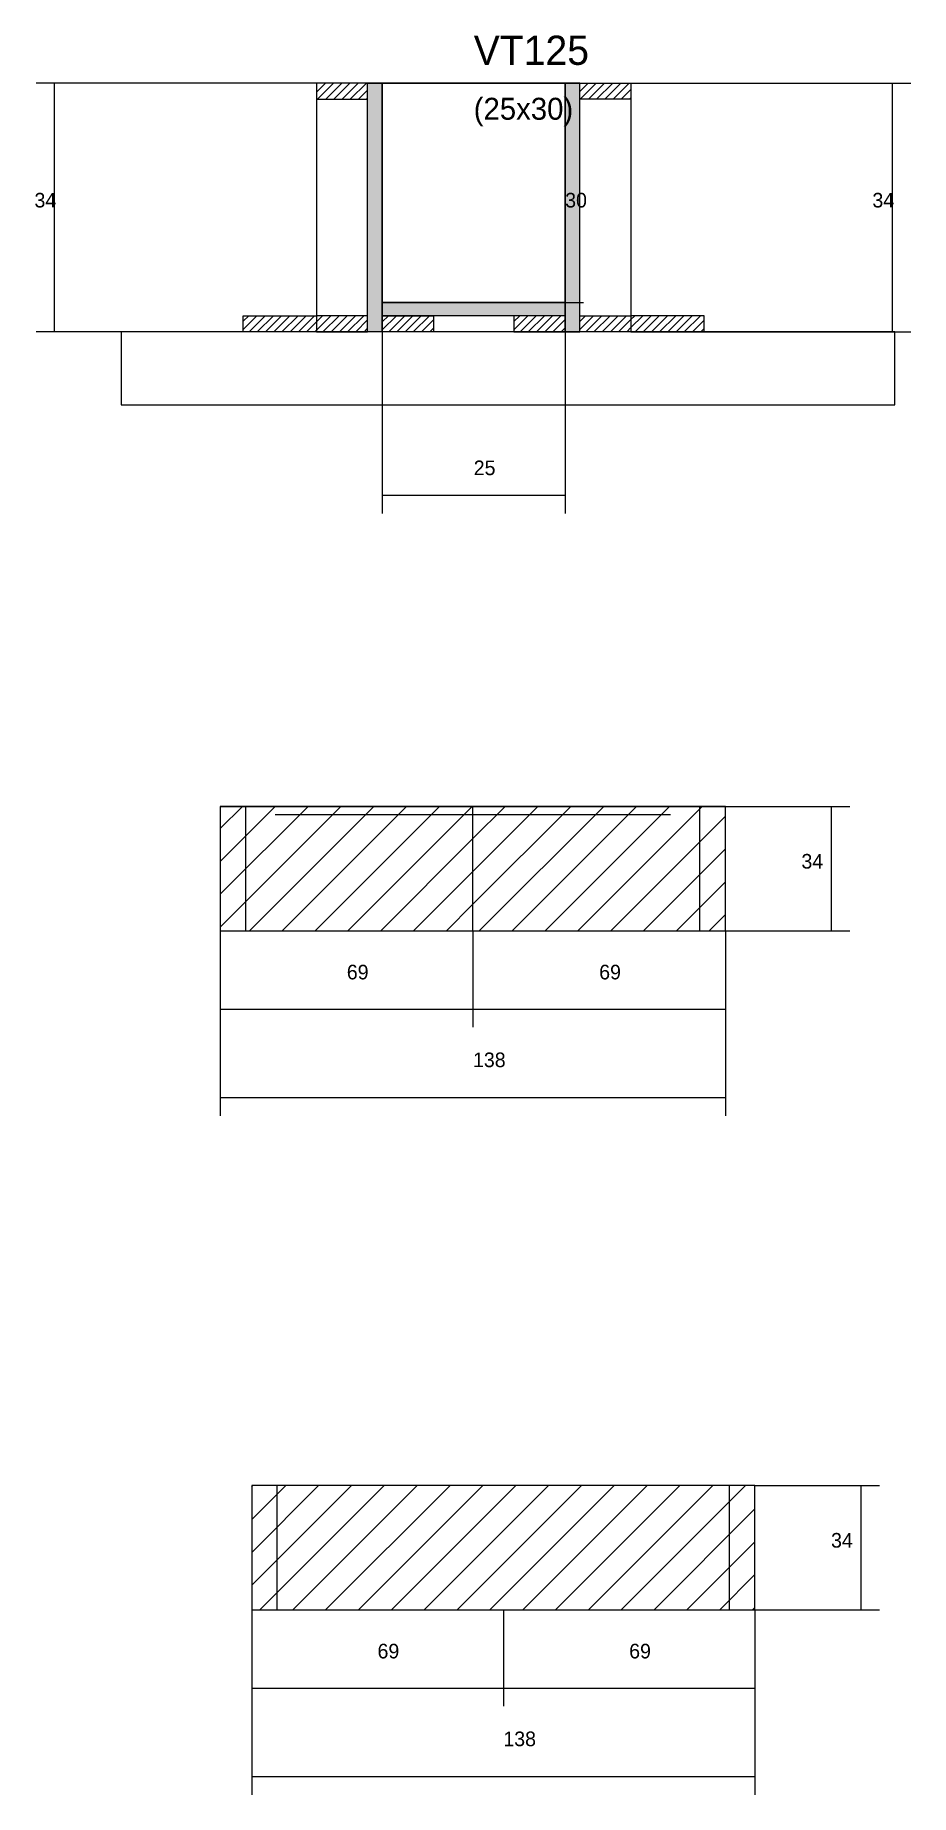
# Model space of a CAD drawing. Header units: metres. Extents: x -2848 to 22762, y -45195 to 1016.
# Drawn here: x 11080.1 to 11319.5, y -20268.1 to -19786.9 of the extents above; entities that cross this region are included whole.
import ezdxf

# ---------------------------------------------------------------- set-up
doc = ezdxf.new("R2010")
doc.units = ezdxf.units.M
for name, color, linetype in [('CONCRETO', 251, 'Continuous'), ('COTA', 4, 'Continuous'), ('Cota Seção (2x)', 4, 'Continuous'), ('Hachura', 253, 'Continuous'), ('Madeira', 126, 'Continuous'), ('Painéis', 200, 'Continuous'), ('SARR_2.2x7', 40, 'Continuous'), ('Texto Seção', 7, 'Continuous')]:
    doc.layers.add(name, color=color, linetype=linetype)

msp = doc.modelspace()

# ---------------------------------------------------------------- texts
at = {"layer": 'COTA'}
for s, p in [('34', (11079.9, -19834)), ('34', (11309, -19834)), ('25', (11200, -19907.2)), ('34', (11289.6, -20014.8)), ('69', (11165.3, -20045.1)), ('69', (11234.3, -20045.1)), ('138', (11199.8, -20069.1)), ('34', (11297.7, -20200.5)), ('69', (11173.7, -20230.8)), ('69', (11242.5, -20230.8)), ('138', (11208.1, -20254.8))]:
    msp.add_text(s, height=4, dxfattribs=at).set_placement(p)
at = {"layer": 'Cota Seção (2x)'}
msp.add_text('30', height=4, dxfattribs=at).set_placement((11225, -19834))
at = {"layer": 'Texto Seção'}
for s, height, p in [('VT125', 8, (11200, -19795)), ('(25x30)', 6, (11200, -19810))]:
    msp.add_text(s, height=height, dxfattribs=at).set_placement(p)

# ---------------------------------------------------------------- hatches: boundary and pattern name
at = {"layer": 'Hachura'}
h = msp.add_hatch(dxfattribs=at)
h.set_pattern_fill('ANSI31', scale=0.5)
h.paths.add_polyline_path([(11171, -19804.4), (11171, -19800), (11171, -19800), (11157, -19800), (11157, -19800), (11157, -19804.4), (11157, -19804.4), (11171, -19804.4)])
h = msp.add_hatch(color=8, dxfattribs=at)
h.dxf.hatch_style = 1
h.paths.add_polyline_path([(11171, -19800), (11175, -19800), (11175, -19800), (11175, -19868), (11175, -19868), (11171, -19868), (11171, -19868), (11171, -19800)])
h = msp.add_hatch(color=8, dxfattribs=at)
h.dxf.hatch_style = 1
h.paths.add_polyline_path([(11229, -19800), (11225, -19800), (11225, -19800), (11225, -19868), (11225, -19868), (11229, -19868), (11229, -19868), (11229, -19800)])
h = msp.add_hatch(dxfattribs=at)
h.set_pattern_fill('ANSI31', scale=0.5)
h.paths.add_polyline_path([(11229, -19804.4), (11229, -19800), (11229, -19800), (11243, -19800), (11243, -19800), (11243, -19804.4), (11243, -19804.4), (11229, -19804.4)])
h = msp.add_hatch(dxfattribs=at)
h.set_pattern_fill('ANSI31', scale=0.5)
h.paths.add_polyline_path([(11137, -19868), (11137, -19863.6), (11137, -19863.6), (11157, -19863.6), (11157, -19863.6), (11157, -19868), (11157, -19868), (11137, -19868)])
h = msp.add_hatch(dxfattribs=at)
h.set_pattern_fill('ANSI31', scale=0.5)
h.paths.add_polyline_path([(11171, -19868), (11171, -19863.6), (11171, -19863.6), (11157, -19863.6), (11157, -19863.6), (11157, -19868), (11157, -19868), (11171, -19868)])
h = msp.add_hatch(color=8, dxfattribs=at)
h.dxf.hatch_style = 1
h.paths.add_polyline_path([(11175, -19863.6), (11175, -19860), (11175, -19860), (11225, -19860), (11225, -19860), (11225, -19863.6), (11225, -19863.6), (11175, -19863.6)])
h = msp.add_hatch(dxfattribs=at)
h.set_pattern_fill('ANSI31', scale=0.5)
h.paths.add_polyline_path([(11175, -19868), (11175, -19863.6), (11175, -19863.6), (11189, -19863.6), (11189, -19863.6), (11189, -19868), (11189, -19868), (11175, -19868)])
h = msp.add_hatch(dxfattribs=at)
h.set_pattern_fill('ANSI31', scale=0.5)
h.paths.add_polyline_path([(11225, -19868), (11225, -19863.6), (11225, -19863.6), (11211, -19863.6), (11211, -19863.6), (11211, -19868), (11211, -19868), (11225, -19868)])
h = msp.add_hatch(dxfattribs=at)
h.set_pattern_fill('ANSI31', scale=0.5)
h.paths.add_polyline_path([(11229, -19868), (11229, -19863.6), (11229, -19863.6), (11243, -19863.6), (11243, -19863.6), (11243, -19868), (11243, -19868), (11229, -19868)])
h = msp.add_hatch(dxfattribs=at)
h.set_pattern_fill('ANSI31', scale=0.5)
h.paths.add_polyline_path([(11263, -19868), (11263, -19863.6), (11263, -19863.6), (11243, -19863.6), (11243, -19863.6), (11243, -19868), (11243, -19868), (11263, -19868)])
h = msp.add_hatch(dxfattribs=at)
h.set_pattern_fill('ANSI31', scale=2)
h.paths.add_polyline_path([(11199.8, -20031.8), (11199.8, -19997.8), (11130.7, -19997.8), (11130.7, -20031.8)])
h = msp.add_hatch(dxfattribs=at)
h.set_pattern_fill('ANSI31', scale=2)
h.paths.add_polyline_path([(11268.8, -20031.8), (11268.8, -19997.8), (11199.8, -19997.8), (11199.8, -20031.8)])
h = msp.add_hatch(dxfattribs=at)
h.set_pattern_fill('ANSI31', scale=2)
h.paths.add_polyline_path([(11139.3, -20183.5), (11139.3, -20217.5), (11208.1, -20217.5), (11208.1, -20183.5)])
h = msp.add_hatch(dxfattribs=at)
h.set_pattern_fill('ANSI31', scale=2)
h.paths.add_polyline_path([(11208.1, -20183.5), (11208.1, -20217.5), (11276.9, -20217.5), (11276.9, -20183.5)])

# ---------------------------------------------------------------- linework, layer by layer
at = {"layer": 'CONCRETO'}
for points in [[(11175, -19800), (11175, -19800), (11175, -19800), (11175, -19800), (11225, -19800), (11225, -19800), (11225, -19800), (11225, -19860), (11175, -19860), (11175, -19800)], [(11175, -19860), (11225, -19860), (11225, -19800), (11175, -19800)]]:
    msp.add_lwpolyline(points, close=True, dxfattribs=at)
at = {"layer": 'COTA'}
for p, q in [((11175, -19800), (11080.4, -19800)), ((11085.4, -19868), (11085.4, -19800)), ((11243, -19800), (11319.5, -19800)), ((11314.5, -19868), (11314.5, -19800)), ((11175, -19863.6), (11175, -19917.7)), ((11225, -19863.6), (11225, -19917.7)), ((11137, -19868), (11080.4, -19868)), ((11263, -19868), (11319.5, -19868)), ((11175, -19912.7), (11225, -19912.7)), ((11268.8, -19997.8), (11302.8, -19997.8)), ((11297.8, -20031.8), (11297.8, -19997.8)), ((11130.7, -20031.8), (11130.7, -20082.4)), ((11130.7, -20031.8), (11130.7, -20058.2)), ((11199.8, -20031.8), (11199.8, -20058.2)), ((11199.8, -20031.8), (11199.8, -20058.2)), ((11268.8, -20031.8), (11302.8, -20031.8)), ((11268.8, -20031.8), (11268.8, -20082.4)), ((11268.8, -20031.8), (11268.8, -20058.2)), ((11130.7, -20053.2), (11199.8, -20053.2)), ((11199.8, -20053.2), (11268.8, -20053.2)), ((11130.7, -20077.4), (11268.8, -20077.4)), ((11276.9, -20183.5), (11310.9, -20183.5)), ((11305.9, -20217.5), (11305.9, -20183.5)), ((11139.3, -20217.5), (11139.3, -20268.1)), ((11139.3, -20217.5), (11139.3, -20243.9)), ((11208.1, -20217.5), (11208.1, -20243.9)), ((11208.1, -20217.5), (11208.1, -20243.9)), ((11276.9, -20217.5), (11310.9, -20217.5)), ((11276.9, -20217.5), (11276.9, -20268.1)), ((11276.9, -20217.5), (11276.9, -20243.9)), ((11139.3, -20238.9), (11208.1, -20238.9)), ((11208.1, -20238.9), (11276.9, -20238.9)), ((11139.3, -20263.1), (11276.9, -20263.1))]:
    msp.add_line(p, q, dxfattribs=at)
at = {"layer": 'Cota Seção (2x)'}
for p, q in [((11225, -19860), (11225, -19800)), ((11225, -19800), (11230, -19800)), ((11225, -19860), (11230, -19860))]:
    msp.add_line(p, q, dxfattribs=at)
at = {"layer": 'Madeira'}
for points in [[(11171, -19804.4), (11171, -19800), (11157, -19800), (11157, -19804.4)], [(11171, -19800), (11157, -19800), (11157, -19868), (11171, -19868)], [(11229, -19804.4), (11229, -19800), (11243, -19800), (11243, -19804.4)], [(11229, -19800), (11243, -19800), (11243, -19868), (11229, -19868)], [(11137, -19868), (11137, -19863.6), (11157, -19863.6), (11157, -19868)], [(11171, -19868), (11171, -19863.6), (11157, -19863.6), (11157, -19868)], [(11175, -19868), (11175, -19863.6), (11189, -19863.6), (11189, -19868)], [(11225, -19868), (11225, -19863.6), (11211, -19863.6), (11211, -19868)], [(11229, -19868), (11229, -19863.6), (11243, -19863.6), (11243, -19868)], [(11263, -19868), (11263, -19863.6), (11243, -19863.6), (11243, -19868)], [(11103.6, -19888), (11315.1, -19888), (11315.1, -19868), (11103.6, -19868)]]:
    msp.add_lwpolyline(points, close=True, dxfattribs=at)
at = {"layer": 'Painéis'}
for p, q in [((11175, -19868), (11175, -19800)), ((11225, -19868), (11225, -19800)), ((11175, -19860), (11225, -19860)), ((11175, -19863.6), (11175, -19860)), ((11225, -19863.6), (11225, -19860)), ((11130.7, -19997.8), (11268.8, -19997.8)), ((11199.8, -20031.8), (11199.8, -19997.8)), ((11268.8, -20031.8), (11268.8, -19997.8)), ((11130.7, -20031.8), (11268.8, -20031.8))]:
    msp.add_line(p, q, dxfattribs=at)
for points in [[(11171, -19800), (11175, -19800), (11175, -19868), (11171, -19868)], [(11229, -19800), (11225, -19800), (11225, -19868), (11229, -19868)], [(11175, -19863.6), (11175, -19860), (11225, -19860), (11225, -19863.6)], [(11130.7, -20031.8), (11268.8, -20031.8), (11268.8, -19997.8), (11130.7, -19997.8)], [(11139.3, -20217.5), (11276.9, -20217.5), (11276.9, -20183.5), (11139.3, -20183.5)]]:
    msp.add_lwpolyline(points, close=True, dxfattribs=at)
at = {"layer": 'SARR_2.2x7'}
for p, q in [((11137.7, -20031.8), (11137.7, -19997.8)), ((11261.8, -20031.8), (11261.8, -19997.8)), ((11145.7, -20000), (11199.8, -20000)), ((11199.8, -20000), (11253.8, -20000)), ((11146.3, -20217.5), (11146.3, -20183.5)), ((11269.9, -20217.5), (11269.9, -20183.5))]:
    msp.add_line(p, q, dxfattribs=at)

msp.set_redraw_order([(e.dxf.handle, doc.entitydb.next_handle()) for e in msp.query("TEXT MTEXT ATTDEF DIMENSION ARC_DIMENSION")])  # texts and dimensions are drawn at this point

doc.saveas('drawing.dxf')
